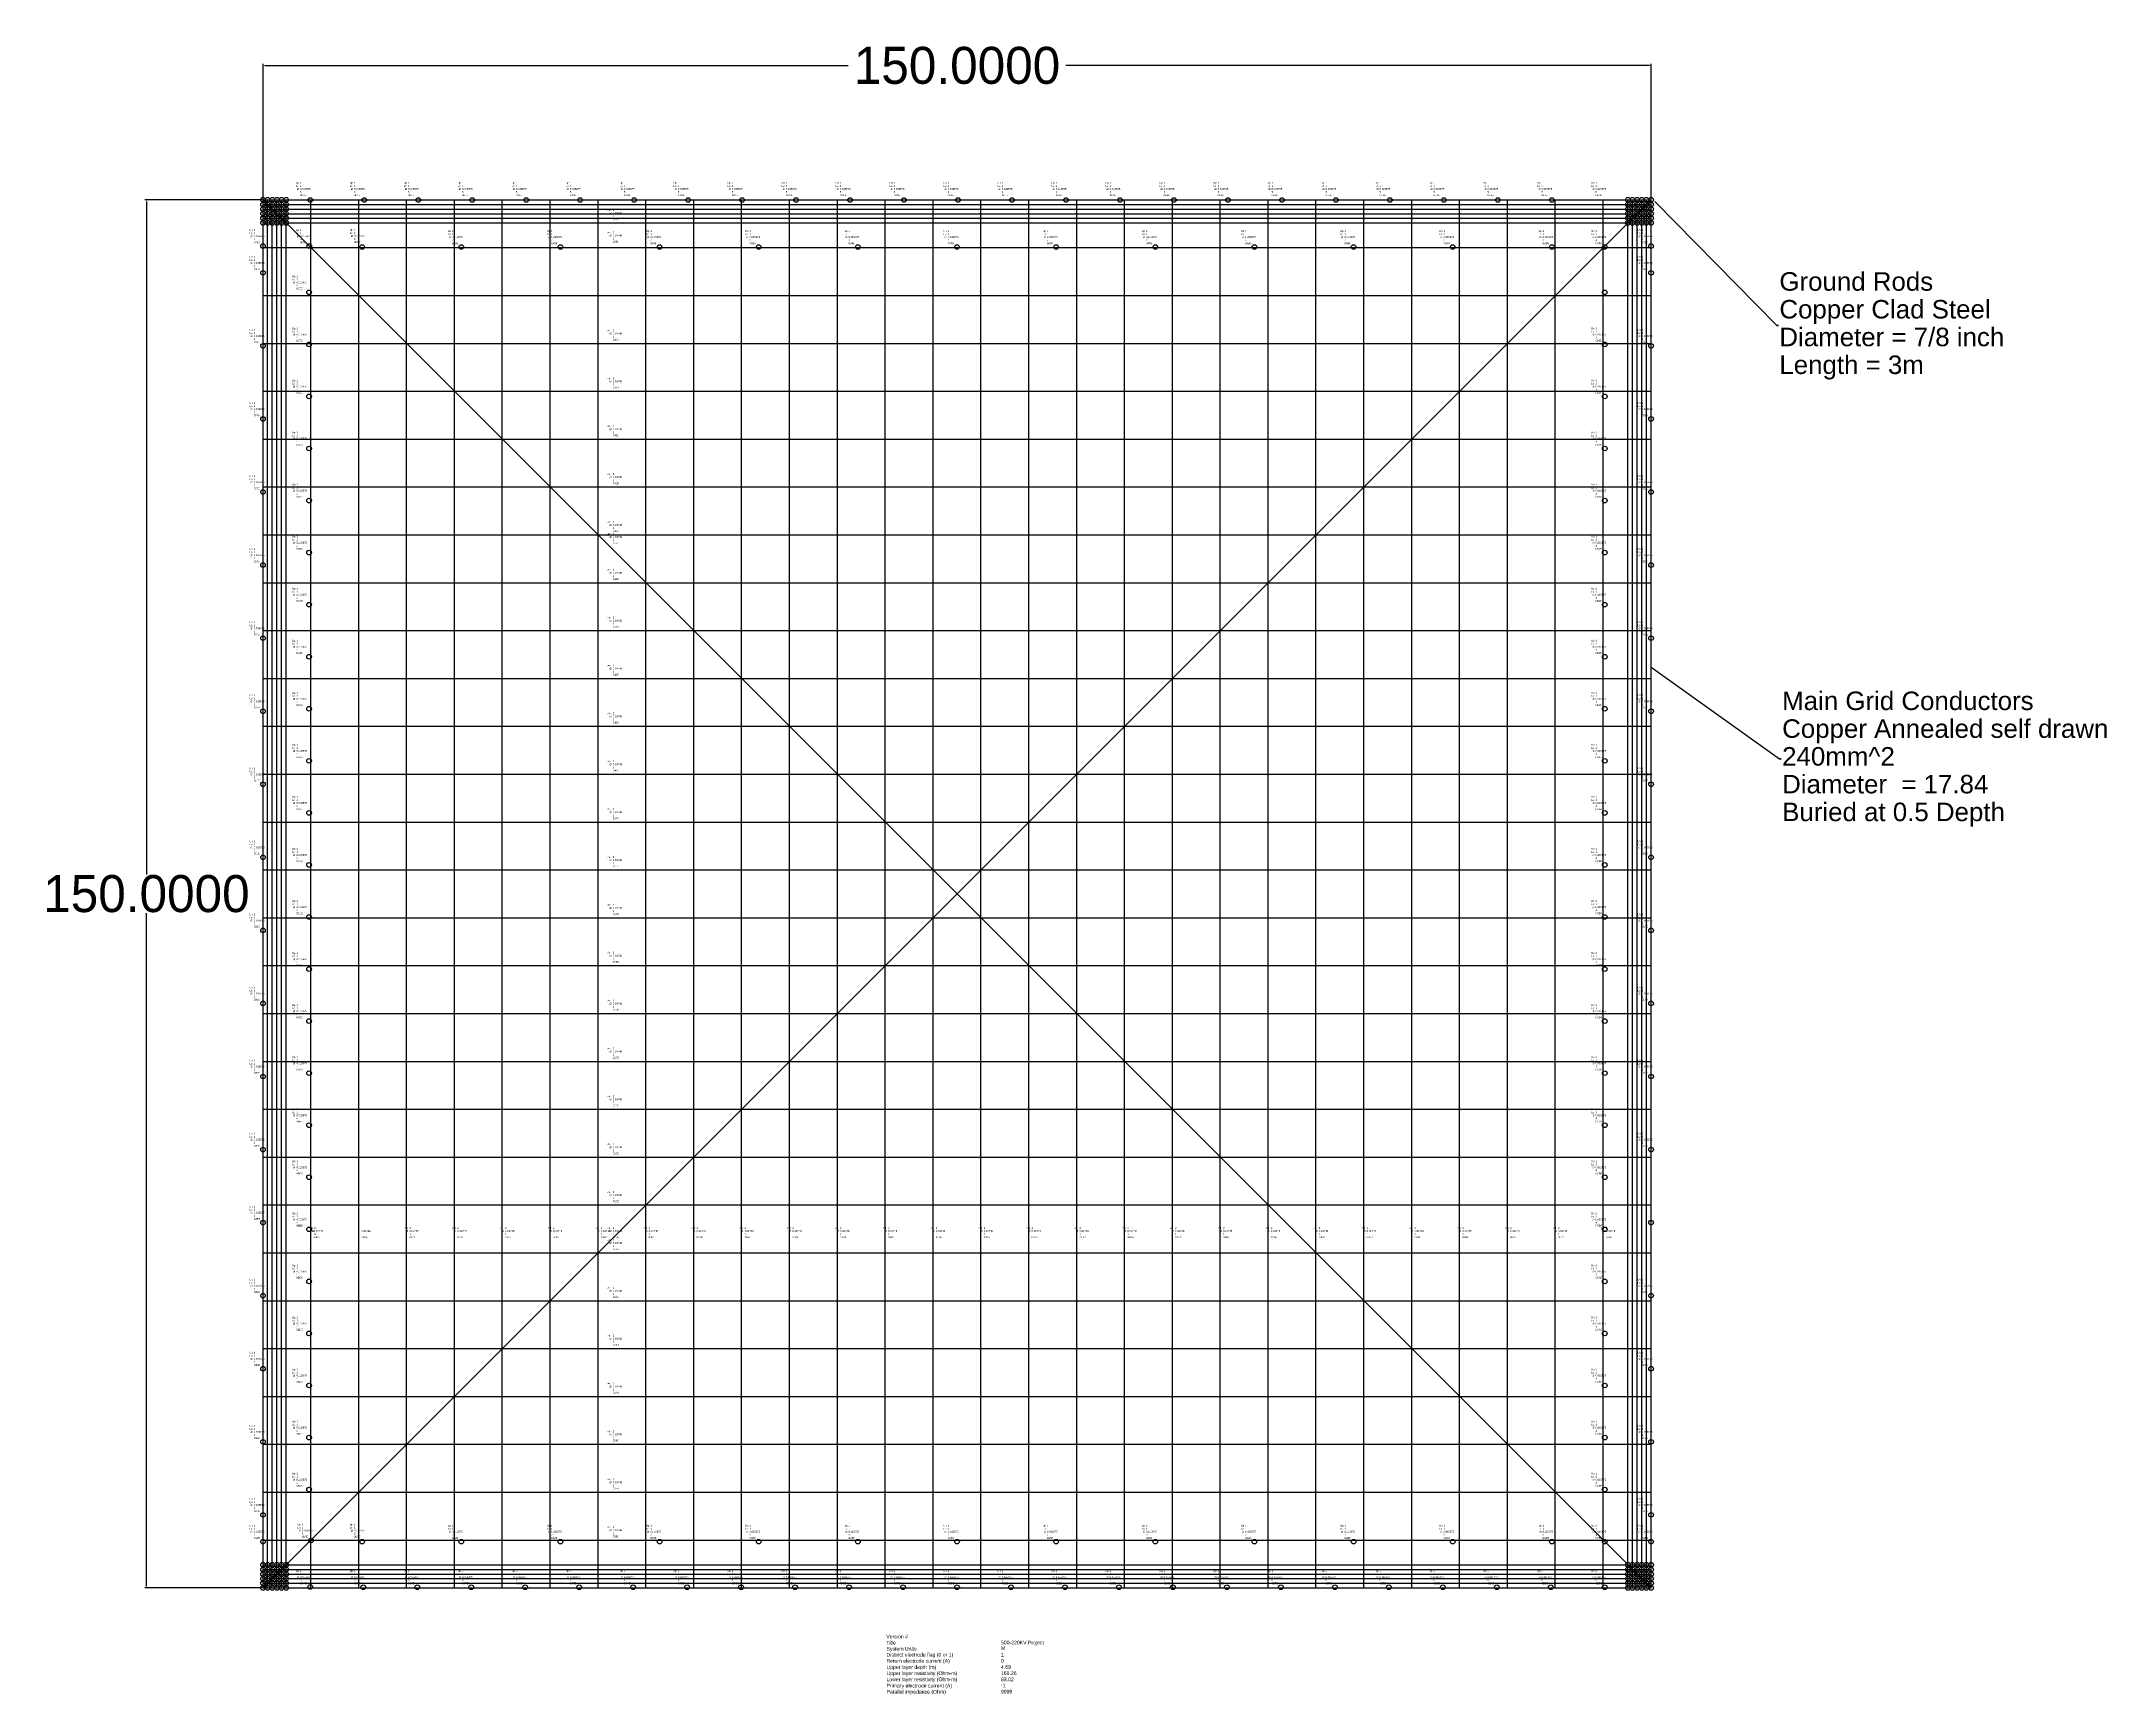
# Model space of a CAD drawing. Extents: x -24 to 199, y -12 to 167.
import ezdxf

# ---------------------------------------------------------------- set-up
doc = ezdxf.new("R2010")
doc.units = 0
doc.header["$MEASUREMENT"] = 0
doc.layers.get('0').update_dxf_attribs({"linetype": 'CONTINUOUS'})
doc.layers.get('Defpoints').update_dxf_attribs({"linetype": 'CONTINUOUS'})
for name, color, linetype in [('GENERAL', 7, 'CONTINUOUS'), ('PRIMARY', 1, 'CONTINUOUS'), ('PRIMARYDATA', 1, 'CONTINUOUS')]:
    doc.layers.add(name, color=color, linetype=linetype)
doc.dimstyles.get("Standard").update_dxf_attribs({"dimtxt": 0.18, "dimasz": 0.18, "dimexe": 0.18, "dimexo": 0.0625, "dimgap": 0.09, "dimtad": 0, "dimtih": 1, "dimtoh": 1, "dimdec": 4, "dimzin": 0, "dimdsep": 46, "dimtxsty": 'Standard', "dimcen": 0.09, "dimadec": 0, "dimazin": 0, "dimtfac": 1, "dimtdec": 4, "dimtofl": 0, "dimtmove": 0, "dimatfit": 3, "dimfxl": 1, "dimtolj": 1, "dimtzin": 0, "dimarcsym": 0})

# ---------------------------------------------------------------- blocks, each defined once
blk = doc.blocks.new('CY_GEN')
for s, p in [('Version #', (-3.82, -0.23)), ('Title', (-3.82, -0.56)), ('System Units', (-3.81, -0.89)), ('Distinct electrode flag (0 or 1)', (-3.81, -1.21)), ('Return electrode current (A)', (-3.81, -1.54)), ('Upper layer depth (m)', (-3.81, -1.88)), ('Upper layer resistivity (Ohm-m)', (-3.81, -2.21)), ('Lower layer resistivity (Ohm-m)', (-3.81, -2.54)), ('Primary electrode current (A)', (-3.81, -2.88)), ('Parallel impedance (Ohm)', (-3.81, -3.21))]:
    blk.add_text(s, height=0.2).set_placement(p)
at = {"layer": 'GENERAL', "linetype": 'Continuous', "flags": 10}
blk.add_attdef('@VERSION', (2.37, -0.23), '', height=0.2, dxfattribs=at)
at = {"layer": 'GENERAL', "linetype": 'Continuous'}
for tag, p in [('@PT', (2.37, -1.21)), ('@TITLE', (2.38, -0.55)), ('@UNITS', (2.37, -0.86)), ('@RECUR', (2.37, -1.54)), ('@DEPTH', (2.37, -1.87)), ('@UPPRES', (2.37, -2.21)), ('@LOWRES', (2.37, -2.54)), ('@CURDISP', (2.37, -2.87)), ('@IMPE', (2.37, -3.21))]:
    blk.add_attdef(tag, p, '', height=0.2, dxfattribs=at)
blk = doc.blocks.new('CY_GRID')
for s, p in [('#el', (-0.57, 1)), ('%%c', (-0.35, 0.66))]:
    blk.add_text(s, height=0.2).set_placement(p)
at = {"layer": 'PRIMARYDATA', "linetype": 'Continuous'}
for tag, p in [('@NELEM', (0, 1)), ('@DIAM', (0, 0.67)), ('@GROUP', (0, 0.33)), ('@HANDLE', (0, 0))]:
    blk.add_attdef(tag, p, '', height=0.2, dxfattribs=at)
blk = doc.blocks.new('CY_ROD')
for s, p in [('Up', (-0.46, 1.33)), ('Lo', (-0.46, 0.99)), ('%%c', (-0.34, 0.66))]:
    blk.add_text(s, height=0.2).set_placement(p)
at = {"layer": 'PRIMARYDATA', "linetype": 'Continuous'}
for tag, p in [('@UPPER', (0, 1.33)), ('@LOWER', (0, 0.99)), ('@DIAM', (0, 0.67)), ('@GROUP', (0, 0.34)), ('@HANDLE', (0, 0))]:
    blk.add_attdef(tag, p, '', height=0.2, dxfattribs=at)
blk = doc.blocks.new('*D4')
at = {"layer": 'Defpoints', "color": 0, "linetype": 'Continuous', "transparency": 16777216}
for p in [(-12.6, 150), (0, 150), (0, 0)]:
    blk.add_point(p, dxfattribs=at)
at = {"layer": 'PRIMARY', "color": 170, "linetype": 'Continuous', "transparency": 16777216}
for p, q in [((-0.0625, 150), (-12.78, 150)), ((-0.0625, 0), (-12.78, 0))]:
    blk.add_line(p, q, dxfattribs=at)
at = {"layer": 'PRIMARY', "color": 170, "linetype": 'Continuous', "lineweight": -2, "transparency": 16777216}
for p, q in [((-12.6, 149.82), (-12.6, 77.09)), ((-12.6, 0.18), (-12.6, 72.91))]:
    blk.add_line(p, q, dxfattribs=at)
at = {"layer": 'PRIMARY', "color": 170, "linetype": 'Continuous', "transparency": 16777216}
for points in [[(-12.63, 149.82), (-12.57, 149.82), (-12.6, 150)], [(-12.63, 0.18), (-12.57, 0.18), (-12.6, 0)]]:
    blk.add_solid(points, dxfattribs=at)
at = {"layer": 'PRIMARY', "color": 0, "linetype": 'Continuous', "transparency": 16777216, "insert": (-12.6, 75), "char_height": 4, "attachment_point": 5}
blk.add_mtext('\\A1;150.0000', dxfattribs=at)
blk = doc.blocks.new('*D5')
at = {"layer": 'Defpoints', "color": 0, "linetype": 'Continuous', "transparency": 16777216}
for p in [(150, 164.5), (0, 150), (150, 150)]:
    blk.add_point(p, dxfattribs=at)
at = {"layer": 'PRIMARY', "color": 170, "linetype": 'Continuous', "transparency": 16777216}
for p, q in [((0, 150.06), (0, 164.68)), ((150, 150.06), (150, 164.68))]:
    blk.add_line(p, q, dxfattribs=at)
at = {"layer": 'PRIMARY', "color": 0, "linetype": 'Continuous', "lineweight": -2, "transparency": 16777216}
for p, q in [((0.18, 164.5), (63.24, 164.5)), ((149.82, 164.5), (86.76, 164.5))]:
    blk.add_line(p, q, dxfattribs=at)
at = {"layer": 'PRIMARY', "color": 0, "linetype": 'Continuous', "transparency": 16777216}
for points in [[(0.18, 164.53), (0.18, 164.47), (0, 164.5)], [(149.82, 164.53), (149.82, 164.47), (150, 164.5)]]:
    blk.add_solid(points, dxfattribs=at)
at = {"layer": 'PRIMARY', "color": 0, "linetype": 'Continuous', "transparency": 16777216, "insert": (75, 164.5), "char_height": 4, "attachment_point": 5}
blk.add_mtext('\\A1;150.0000', dxfattribs=at)

msp = doc.modelspace()

# ---------------------------------------------------------------- linework, layer by layer
at = {"layer": 'PRIMARY'}
for p, q in [((0, 0, -0.5), (150, 150, -0.5)), ((0, 150, -0.5), (150, 0, -0.5)), ((0, 150, -0.5), (150, 150, -0.5)), ((0, 0, -0.5), (0, 150, -0.5)), ((0.5, 0, -0.5), (0.5, 150, -0.5)), ((1, 0, -0.5), (1, 150, -0.5)), ((1.5, 0, -0.5), (1.5, 150, -0.5)), ((2, 0, -0.5), (2, 150, -0.5)), ((2.5, 0, -0.5), (2.5, 150, -0.5)), ((5.17241, 0, -0.5), (5.17241, 150, -0.5)), ((10.34483, 0, -0.5), (10.34483, 150, -0.5)), ((15.51724, 0, -0.5), (15.51724, 150, -0.5)), ((20.68966, 0, -0.5), (20.68966, 150, -0.5)), ((25.86207, 0, -0.5), (25.86207, 150, -0.5)), ((31.03448, 0, -0.5), (31.03448, 150, -0.5)), ((36.2069, 0, -0.5), (36.2069, 150, -0.5)), ((41.37931, 0, -0.5), (41.37931, 150, -0.5)), ((46.55172, 0, -0.5), (46.55172, 150, -0.5)), ((51.72414, 0, -0.5), (51.72414, 150, -0.5)), ((56.89655, 0, -0.5), (56.89655, 150, -0.5)), ((62.06897, 0, -0.5), (62.06897, 150, -0.5)), ((67.24138, 0, -0.5), (67.24138, 150, -0.5)), ((72.41379, 0, -0.5), (72.41379, 150, -0.5)), ((77.58621, 0, -0.5), (77.58621, 150, -0.5)), ((82.75862, 0, -0.5), (82.75862, 150, -0.5)), ((87.93103, 0, -0.5), (87.93103, 150, -0.5)), ((93.10345, 0, -0.5), (93.10345, 150, -0.5)), ((98.27586, 0, -0.5), (98.27586, 150, -0.5)), ((103.44828, 0, -0.5), (103.44828, 150, -0.5)), ((108.62069, 0, -0.5), (108.62069, 150, -0.5)), ((113.7931, 0, -0.5), (113.7931, 150, -0.5)), ((118.96552, 0, -0.5), (118.96552, 150, -0.5)), ((124.13793, 0, -0.5), (124.13793, 150, -0.5)), ((129.31034, 0, -0.5), (129.31034, 150, -0.5)), ((134.48276, 0, -0.5), (134.48276, 150, -0.5)), ((139.65517, 0, -0.5), (139.65517, 150, -0.5)), ((144.82759, 0, -0.5), (144.82759, 150, -0.5)), ((147.5, 0, -0.5), (147.5, 150, -0.5)), ((148, 0, -0.5), (148, 150, -0.5)), ((148.5, 0, -0.5), (148.5, 150, -0.5)), ((149, 0, -0.5), (149, 150, -0.5)), ((149.5, 0, -0.5), (149.5, 150, -0.5)), ((150, 0, -0.5), (150, 150, -0.5)), ((0, 149.5, -0.5), (150, 149.5, -0.5)), ((0, 149, -0.5), (150, 149, -0.5)), ((0, 148.5, -0.5), (150, 148.5, -0.5)), ((0, 148, -0.5), (150, 148, -0.5)), ((0, 147.5, -0.5), (150, 147.5, -0.5)), ((0, 144.82759, -0.5), (150, 144.82759, -0.5)), ((0, 139.65517, -0.5), (150, 139.65517, -0.5)), ((0, 134.48276, -0.5), (150, 134.48276, -0.5)), ((0, 129.31034, -0.5), (150, 129.31034, -0.5)), ((0, 124.13793, -0.5), (150, 124.13793, -0.5)), ((0, 118.96552, -0.5), (150, 118.96552, -0.5)), ((0, 113.7931, -0.5), (150, 113.7931, -0.5)), ((0, 108.62069, -0.5), (150, 108.62069, -0.5)), ((0, 103.44828, -0.5), (150, 103.44828, -0.5)), ((0, 98.27586, -0.5), (150, 98.27586, -0.5)), ((0, 93.10345, -0.5), (150, 93.10345, -0.5)), ((0, 87.93103, -0.5), (150, 87.93103, -0.5)), ((0, 82.75862, -0.5), (150, 82.75862, -0.5)), ((0, 77.58621, -0.5), (150, 77.58621, -0.5)), ((0, 72.41379, -0.5), (150, 72.41379, -0.5)), ((0, 67.24138, -0.5), (150, 67.24138, -0.5)), ((0, 62.06897, -0.5), (150, 62.06897, -0.5)), ((0, 56.89655, -0.5), (150, 56.89655, -0.5)), ((0, 51.72414, -0.5), (150, 51.72414, -0.5)), ((0, 46.55172, -0.5), (150, 46.55172, -0.5)), ((0, 41.37931, -0.5), (150, 41.37931, -0.5)), ((0, 36.2069, -0.5), (150, 36.2069, -0.5)), ((0, 31.03448, -0.5), (150, 31.03448, -0.5)), ((0, 25.86207, -0.5), (150, 25.86207, -0.5)), ((0, 20.68966, -0.5), (150, 20.68966, -0.5)), ((0, 15.51724, -0.5), (150, 15.51724, -0.5)), ((0, 10.34483, -0.5), (150, 10.34483, -0.5)), ((0, 5.17241, -0.5), (150, 5.17241, -0.5)), ((0, 2.5, -0.5), (150, 2.5, -0.5)), ((0, 2, -0.5), (150, 2, -0.5)), ((0, 1.5, -0.5), (150, 1.5, -0.5)), ((0, 1, -0.5), (150, 1, -0.5)), ((0, 0.5, -0.5), (150, 0.5, -0.5)), ((0, 0, -0.5), (150, 0, -0.5))]:
    msp.add_line(p, q, dxfattribs=at)
at = {"layer": 'PRIMARY', "color": 7, "linetype": 'Continuous'}
for p, q in [((163.78, 136.4), (163.6, 136.4)), ((164.08, 89.6), (163.9, 89.6))]:
    msp.add_line(p, q, dxfattribs=at)
at = {"layer": 'PRIMARY', "color": 2}
for centre in [(0, 150, -0.5), (0, 149.5, -0.5), (0.5, 150, -0.5), (0.5, 149.5, -0.5), (1, 150, -0.5), (1, 149.5, -0.5), (1.5, 150, -0.5), (1.5, 149.5, -0.5), (2, 150, -0.5), (2, 149.5, -0.5), (2.5, 150, -0.5), (2.5, 149.5, -0.5), (5.11011, 149.97678, -1), (10.94344, 149.97678, -1), (16.77678, 149.97678, -1), (22.61011, 149.97678, -1), (28.44344, 149.97678, -1), (34.27678, 149.97678, -1), (40.11011, 149.97678, -1), (45.94344, 149.97678, -1), (51.77678, 149.97678, -1), (57.61011, 149.97678, -1), (63.44344, 149.97678, -1), (69.27678, 149.97678, -1), (75.11011, 149.97678, -1), (80.94344, 149.97678, -1), (86.77678, 149.97678, -1), (92.61011, 149.97678, -1), (98.44344, 149.97678, -1), (104.27678, 149.97678, -1), (110.11011, 149.97678, -1), (115.94344, 149.97678, -1), (121.77678, 149.97678, -1), (127.61011, 149.97678, -1), (133.44344, 149.97678, -1), (139.27678, 149.97678, -1), (147.5, 150, -0.5), (147.5, 149.5, -0.5), (148, 150, -0.5), (148, 149.5, -0.5), (148.5, 150, -0.5), (148.5, 149.5, -0.5), (149, 150, -0.5), (149, 149.5, -0.5), (149.5, 150, -0.5), (149.5, 149.5, -0.5), (150, 150, -0.5), (150, 149.5, -0.5), (0, 149, -0.5), (0, 148.5, -0.5), (0, 148, -0.5), (0, 147.5, -0.5), (0.5, 149, -0.5), (0.5, 148.5, -0.5), (0.5, 148, -0.5), (0.5, 147.5, -0.5), (1, 149, -0.5), (1, 148.5, -0.5), (1, 148, -0.5), (1, 147.5, -0.5), (1.5, 149, -0.5), (1.5, 148.5, -0.5), (1.5, 148, -0.5), (1.5, 147.5, -0.5), (2, 149, -0.5), (2, 148.5, -0.5), (2, 148, -0.5), (2, 147.5, -0.5), (2.5, 149, -0.5), (2.5, 148.5, -0.5), (2.5, 148, -0.5), (2.5, 147.5, -0.5), (147.5, 149, -0.5), (147.5, 148.5, -0.5), (147.5, 148, -0.5), (147.5, 147.5, -0.5), (148, 149, -0.5), (148, 148.5, -0.5), (148, 148, -0.5), (148, 147.5, -0.5), (148.5, 149, -0.5), (148.5, 148.5, -0.5), (148.5, 148, -0.5), (148.5, 147.5, -0.5), (149, 149, -0.5), (149, 148.5, -0.5), (149, 148, -0.5), (149, 147.5, -0.5), (149.5, 149, -0.5), (149.5, 148.5, -0.5), (149.5, 148, -0.5), (149.5, 147.5, -0.5), (150, 149, -0.5), (150, 148.5, -0.5), (150, 148, -0.5), (150, 147.5, -0.5), (0, 145, -0.5), (5, 145, -0.5), (10.71429, 144.9, -0.5), (21.42857, 144.9, -0.5), (32.14286, 144.9, -0.5), (42.85714, 144.9, -0.5), (53.57143, 144.9, -0.5), (64.28571, 144.9, -0.5), (75, 144.9, -0.5), (85.71429, 144.9, -0.5), (96.42857, 144.9, -0.5), (107.14286, 144.9, -0.5), (117.85714, 144.9, -0.5), (128.57143, 144.9, -0.5), (139.28571, 144.9, -0.5), (145, 144.9, -0.5), (150, 145, -0.5), (0, 142.10526, -0.5), (150, 142.10526, -0.5), (4.97678, 140, -0.5), (145, 140, -0.5), (0, 134.21053, -0.5), (4.97678, 134.375, -0.5), (145, 134.375, -0.5), (150, 134.21053, -0.5), (4.97678, 128.75, -0.5), (145, 128.75, -0.5), (0, 126.31579, -0.5), (150, 126.31579, -0.5), (4.97678, 123.125, -0.5), (145, 123.125, -0.5), (0, 118.42105, -0.5), (150, 118.42105, -0.5), (4.97678, 117.5, -0.5), (145, 117.5, -0.5), (4.97678, 111.875, -0.5), (145, 111.875, -0.5), (0, 110.52632, -0.5), (150, 110.52632, -0.5), (4.97678, 106.25, -0.5), (145, 106.25, -0.5), (0, 102.63158, -0.5), (150, 102.63158, -0.5), (4.97678, 100.625, -0.5), (145, 100.625, -0.5), (0, 94.73684, -0.5), (4.97678, 95, -0.5), (145, 95, -0.5), (150, 94.73684, -0.5), (4.97678, 89.375, -0.5), (145, 89.375, -0.5), (0, 86.84211, -0.5), (150, 86.84211, -0.5), (4.97678, 83.75, -0.5), (145, 83.75, -0.5), (0, 78.94737, -0.5), (4.97678, 78.125, -0.5), (145, 78.125, -0.5), (150, 78.94737, -0.5), (4.97678, 72.5, -0.5), (145, 72.5, -0.5), (0, 71.05263, -0.5), (150, 71.05263, -0.5), (4.97678, 66.875, -0.5), (145, 66.875, -0.5), (0, 63.15789, -0.5), (150, 63.15789, -0.5), (4.97678, 61.25, -0.5), (145, 61.25, -0.5), (4.97678, 55.625, -0.5), (145, 55.625, -0.5), (0, 55.26316, -0.5), (150, 55.26316, -0.5), (4.97678, 50, -0.5), (145, 50, -0.5), (0, 47.36842, -0.5), (150, 47.36842, -0.5), (4.97678, 44.375, -0.5), (145, 44.375, -0.5), (0, 39.47368, -0.5), (4.97678, 38.75, -0.5), (150, 39.47368, -0.5), (0, 31.57895, -0.5), (4.97678, 33.125, -0.5), (145, 33.125, -0.5), (150, 31.57895, -0.5), (4.97678, 27.5, -0.5), (145, 27.5, -0.5), (0, 23.68421, -0.5), (150, 23.68421, -0.5), (4.97678, 21.875, -0.5), (145, 21.875, -0.5), (0, 15.78947, -0.5), (4.97678, 16.25, -0.5), (150, 15.78947, -0.5), (4.97678, 10.625, -0.5), (145, 10.625, -0.5), (0, 7.89474, -0.5), (150, 7.89474, -0.5), (0, 5, -0.5), (5.17678, 5.12322, -1), (10.71429, 5, -0.5), (21.42857, 5, -0.5), (32.14286, 5, -0.5), (42.85714, 5, -0.5), (53.57143, 5, -0.5), (64.28571, 5, -0.5), (75, 5, -0.5), (85.71429, 5, -0.5), (96.42857, 5, -0.5), (107.14286, 5, -0.5), (117.85714, 5, -0.5), (128.57143, 5, -0.5), (139.28571, 5, -0.5), (145, 5, -0.5), (150, 5, -0.5), (0, 2.5, -0.5), (0, 2, -0.5), (0.5, 2.5, -0.5), (0.5, 2, -0.5), (1, 2.5, -0.5), (1, 2, -0.5), (1.5, 2.5, -0.5), (1.5, 2, -0.5), (2, 2.5, -0.5), (2, 2, -0.5), (2.5, 2.5, -0.5), (2.5, 2, -0.5), (147.5, 2.5, -0.5), (147.5, 2, -0.5), (148, 2.5, -0.5), (148, 2, -0.5), (148.5, 2.5, -0.5), (148.5, 2, -0.5), (149, 2.5, -0.5), (149, 2, -0.5), (149.5, 2.5, -0.5), (149.5, 2, -0.5), (150, 2.5, -0.5), (150, 2, -0.5), (0, 1.5, -0.5), (0, 1, -0.5), (0, 0.5, -0.5), (0, 0, -0.5), (0.5, 1.5, -0.5), (0.5, 1, -0.5), (0.5, 0.5, -0.5), (0.5, 0, -0.5), (1, 1.5, -0.5), (1, 1, -0.5), (1, 0.5, -0.5), (1, 0, -0.5), (1.5, 1.5, -0.5), (1.5, 1, -0.5), (1.5, 0.5, -0.5), (1.5, 0, -0.5), (2, 1.5, -0.5), (2, 1, -0.5), (2, 0.5, -0.5), (2, 0, -0.5), (2.5, 1.5, -0.5), (2.5, 1, -0.5), (2.5, 0.5, -0.5), (2.5, 0, -0.5), (5.1, 0.1, -0.5), (10.83333, 0.07678, -0.5), (16.66667, 0.07678, -0.5), (22.5, 0.07678, -0.5), (28.33333, 0.07678, -0.5), (34.16667, 0.07678, -0.5), (40, 0.07678, -0.5), (45.83333, 0.07678, -0.5), (51.66667, 0.07678, -0.5), (57.5, 0.07678, -0.5), (63.33333, 0.07678, -0.5), (69.16667, 0.07678, -0.5), (75, 0.07678, -0.5), (80.83333, 0.07678, -0.5), (86.66667, 0.07678, -0.5), (92.5, 0.07678, -0.5), (98.33333, 0.07678, -0.5), (104.16667, 0.07678, -0.5), (110, 0.07678, -0.5), (115.83333, 0.07678, -0.5), (121.66667, 0.07678, -0.5), (127.5, 0.07678, -0.5), (133.33333, 0.07678, -0.5), (139.16667, 0.07678, -0.5), (145, 0.07678, -0.5), (147.5, 1.5, -0.5), (147.5, 1, -0.5), (147.5, 0.5, -0.5), (147.5, 0, -0.5), (148, 1.5, -0.5), (148, 1, -0.5), (148, 0.5, -0.5), (148, 0, -0.5), (148.5, 1.5, -0.5), (148.5, 1, -0.5), (148.5, 0.5, -0.5), (148.5, 0, -0.5), (149, 1.5, -0.5), (149, 1, -0.5), (149, 0.5, -0.5), (149, 0, -0.5), (149.5, 1.5, -0.5), (149.5, 1, -0.5), (149.5, 0.5, -0.5), (149.5, 0, -0.5), (150, 1.5, -0.5), (150, 1, -0.5), (150, 0.5, -0.5), (150, 0, -0.5)]:
    msp.add_circle(centre, 0.25, dxfattribs=at)
at = {"layer": 'PRIMARY'}
for centre in [(5.11011, 149.97678, -1), (10.94344, 149.97678, -1), (16.77678, 149.97678, -1), (22.61011, 149.97678, -1), (28.44344, 149.97678, -1), (34.27678, 149.97678, -1), (40.11011, 149.97678, -1), (45.94344, 149.97678, -1), (51.77678, 149.97678, -1), (57.61011, 149.97678, -1), (63.44344, 149.97678, -1), (69.27678, 149.97678, -1), (75.11011, 149.97678, -1), (80.94344, 149.97678, -1), (86.77678, 149.97678, -1), (92.61011, 149.97678, -1), (98.44344, 149.97678, -1), (104.27678, 149.97678, -1), (110.11011, 149.97678, -1), (115.94344, 149.97678, -1), (121.77678, 149.97678, -1), (127.61011, 149.97678, -1), (133.44344, 149.97678, -1), (139.27678, 149.97678, -1), (0, 145, -0.5), (5, 145, -0.5), (10.71429, 144.9, -0.5), (21.42857, 144.9, -0.5), (32.14286, 144.9, -0.5), (42.85714, 144.9, -0.5), (53.57143, 144.9, -0.5), (64.28571, 144.9, -0.5), (75, 144.9, -0.5), (85.71429, 144.9, -0.5), (96.42857, 144.9, -0.5), (107.14286, 144.9, -0.5), (117.85714, 144.9, -0.5), (128.57143, 144.9, -0.5), (139.28571, 144.9, -0.5), (145, 144.9, -0.5), (150, 145, -0.5), (0, 142.10526, -0.5), (150, 142.10526, -0.5), (4.97678, 140, -0.5), (145, 140, -0.5), (0, 134.21053, -0.5), (4.97678, 134.375, -0.5), (145, 134.375, -0.5), (150, 134.21053, -0.5), (4.97678, 128.75, -0.5), (145, 128.75, -0.5), (0, 126.31579, -0.5), (150, 126.31579, -0.5), (4.97678, 123.125, -0.5), (145, 123.125, -0.5), (0, 118.42105, -0.5), (150, 118.42105, -0.5), (4.97678, 117.5, -0.5), (145, 117.5, -0.5), (4.97678, 111.875, -0.5), (145, 111.875, -0.5), (0, 110.52632, -0.5), (150, 110.52632, -0.5), (4.97678, 106.25, -0.5), (145, 106.25, -0.5), (0, 102.63158, -0.5), (150, 102.63158, -0.5), (4.97678, 100.625, -0.5), (145, 100.625, -0.5), (0, 94.73684, -0.5), (4.97678, 95, -0.5), (145, 95, -0.5), (150, 94.73684, -0.5), (4.97678, 89.375, -0.5), (145, 89.375, -0.5), (0, 86.84211, -0.5), (150, 86.84211, -0.5), (4.97678, 83.75, -0.5), (145, 83.75, -0.5), (0, 78.94737, -0.5), (4.97678, 78.125, -0.5), (145, 78.125, -0.5), (150, 78.94737, -0.5), (4.97678, 72.5, -0.5), (145, 72.5, -0.5), (0, 71.05263, -0.5), (150, 71.05263, -0.5), (4.97678, 66.875, -0.5), (4.97678, 66.875, -0.5), (4.97678, 66.875, -0.5), (145, 66.875, -0.5), (0, 63.15789, -0.5), (150, 63.15789, -0.5), (4.97678, 61.25, -0.5), (145, 61.25, -0.5), (4.97678, 55.625, -0.5), (145, 55.625, -0.5), (0, 55.26316, -0.5), (150, 55.26316, -0.5), (4.97678, 50, -0.5), (145, 50, -0.5), (0, 47.36842, -0.5), (4.97678, 44.375, -0.5), (145, 44.375, -0.5), (0, 39.47368, -0.5), (4.97678, 38.75, -0.5), (145, 38.75, -0.5), (0, 31.57895, -0.5), (4.97678, 33.125, -0.5), (145, 33.125, -0.5), (4.97678, 27.5, -0.5), (145, 27.5, -0.5), (0, 23.68421, -0.5), (4.97678, 21.875, -0.5), (145, 21.875, -0.5), (0, 15.78947, -0.5), (4.97678, 16.25, -0.5), (145, 16.25, -0.5), (4.97678, 10.625, -0.5), (145, 10.625, -0.5), (0, 7.89474, -0.5), (0, 5, -0.5), (5.17678, 5.12322, -1), (10.71429, 5, -0.5), (21.42857, 5, -0.5), (32.14286, 5, -0.5), (42.85714, 5, -0.5), (53.57143, 5, -0.5), (64.28571, 5, -0.5), (75, 5, -0.5), (85.71429, 5, -0.5), (96.42857, 5, -0.5), (107.14286, 5, -0.5), (117.85714, 5, -0.5), (128.57143, 5, -0.5), (139.28571, 5, -0.5), (145, 5, -0.5), (10.83333, 0.07678, -0.5), (16.66667, 0.07678, -0.5), (22.5, 0.07678, -0.5), (28.33333, 0.07678, -0.5), (34.16667, 0.07678, -0.5), (40, 0.07678, -0.5), (45.83333, 0.07678, -0.5), (51.66667, 0.07678, -0.5), (57.5, 0.07678, -0.5), (63.33333, 0.07678, -0.5), (69.16667, 0.07678, -0.5), (75, 0.07678, -0.5), (80.83333, 0.07678, -0.5), (86.66667, 0.07678, -0.5), (92.5, 0.07678, -0.5), (98.33333, 0.07678, -0.5), (104.16667, 0.07678, -0.5), (110, 0.07678, -0.5), (115.83333, 0.07678, -0.5), (121.66667, 0.07678, -0.5), (127.5, 0.07678, -0.5), (133.33333, 0.07678, -0.5), (139.16667, 0.07678, -0.5), (145, 0.07678, -0.5)]:
    msp.add_circle(centre, 0.25, dxfattribs=at)

# ---------------------------------------------------------------- block references
at = {"layer": 'GENERAL'}
ref = msp.add_blockref('CY_GEN', (75, -5), dxfattribs=dict(at, xscale=2, yscale=2, zscale=2))
ref.add_attrib('@TITLE', '500-220KV Project', (79.75012, -6.10448), dxfattribs={"linetype": 'Continuous', "height": 0.4})
ref.add_attrib('@UNITS', 'M', (79.74927, -6.72261), dxfattribs={"linetype": 'Continuous', "height": 0.4})
ref.add_attrib('@PT', '1', (79.74597, -7.41101), dxfattribs={"linetype": 'Continuous', "height": 0.4})
ref.add_attrib('@RECUR', '0', (79.74597, -8.07768), dxfattribs={"linetype": 'Continuous', "height": 0.4})
ref.add_attrib('@DEPTH', '4.69', (79.74597, -8.74435), dxfattribs={"linetype": 'Continuous', "height": 0.4})
ref.add_attrib('@UPPRES', '168.26', (79.74597, -9.41101), dxfattribs={"linetype": 'Continuous', "height": 0.4})
ref.add_attrib('@LOWRES', '83.02', (79.74597, -10.07768), dxfattribs={"linetype": 'Continuous', "height": 0.4})
ref.add_attrib('@CURDISP', '-1', (79.74597, -10.74435), dxfattribs={"linetype": 'Continuous', "height": 0.4})
ref.add_attrib('@IMPE', '9999', (79.74597, -11.41101), dxfattribs={"linetype": 'Continuous', "height": 0.4})
at = {"layer": 'PRIMARYDATA'}
for name, p, values in [('CY_ROD', (4, 150.4), {'@UPPER': '1', '@LOWER': '1', '@DIAM': '0.015875', '@GROUP': '5', '@HANDLE': '0D4E'}), ('CY_ROD', (9.83333, 150.4), {'@UPPER': '1', '@LOWER': '1', '@DIAM': '0.015875', '@GROUP': '5', '@HANDLE': '0D5E'}), ('CY_ROD', (15.66667, 150.4), {'@UPPER': '1', '@LOWER': '1', '@DIAM': '0.015875', '@GROUP': '5', '@HANDLE': '0D6E'}), ('CY_ROD', (27.33333, 150.4), {'@UPPER': '1', '@LOWER': '1', '@DIAM': '0.015875', '@GROUP': '5', '@HANDLE': '0D8E'}), ('CY_ROD', (33.16667, 150.4), {'@UPPER': '1', '@LOWER': '1', '@DIAM': '0.015875', '@GROUP': '5', '@HANDLE': '0D9E'}), ('CY_ROD', (39, 150.4), {'@UPPER': '1', '@LOWER': '1', '@DIAM': '0.015875', '@GROUP': '5', '@HANDLE': '0DAE'}), ('CY_ROD', (44.83333, 150.4), {'@UPPER': '1', '@LOWER': '1', '@DIAM': '0.015875', '@GROUP': '5', '@HANDLE': '0DBE'}), ('CY_ROD', (50.66667, 150.4), {'@UPPER': '1', '@LOWER': '1', '@DIAM': '0.015875', '@GROUP': '5', '@HANDLE': '0DCE'}), ('CY_ROD', (56.5, 150.4), {'@UPPER': '1', '@LOWER': '1', '@DIAM': '0.015875', '@GROUP': '5', '@HANDLE': '0DDE'}), ('CY_ROD', (62.33333, 150.4), {'@UPPER': '1', '@LOWER': '1', '@DIAM': '0.015875', '@GROUP': '5', '@HANDLE': '0DEE'}), ('CY_ROD', (68.16667, 150.4), {'@UPPER': '1', '@LOWER': '1', '@DIAM': '0.015875', '@GROUP': '5', '@HANDLE': '0DFE'}), ('CY_ROD', (74, 150.4), {'@UPPER': '1', '@LOWER': '1', '@DIAM': '0.015875', '@GROUP': '5', '@HANDLE': '0E0E'}), ('CY_ROD', (79.83333, 150.4), {'@UPPER': '1', '@LOWER': '1', '@DIAM': '0.015875', '@GROUP': '5', '@HANDLE': '0E1E'}), ('CY_ROD', (85.66667, 150.4), {'@UPPER': '1', '@LOWER': '1', '@DIAM': '0.015875', '@GROUP': '5', '@HANDLE': '0E2E'}), ('CY_ROD', (91.5, 150.4), {'@UPPER': '1', '@LOWER': '1', '@DIAM': '0.015875', '@GROUP': '5', '@HANDLE': '0E3E'}), ('CY_ROD', (97.33333, 150.4), {'@UPPER': '1', '@LOWER': '1', '@DIAM': '0.015875', '@GROUP': '5', '@HANDLE': '0E4E'}), ('CY_ROD', (103.16667, 150.4), {'@UPPER': '1', '@LOWER': '1', '@DIAM': '0.015875', '@GROUP': '5', '@HANDLE': '0E5E'}), ('CY_ROD', (109, 150.4), {'@UPPER': '1', '@LOWER': '1', '@DIAM': '0.015875', '@GROUP': '5', '@HANDLE': '0E6E'}), ('CY_ROD', (114.83333, 150.4), {'@UPPER': '1', '@LOWER': '1', '@DIAM': '0.015875', '@GROUP': '5', '@HANDLE': '0E7E'}), ('CY_ROD', (120.66667, 150.4), {'@UPPER': '1', '@LOWER': '1', '@DIAM': '0.015875', '@GROUP': '5', '@HANDLE': '0E8E'}), ('CY_ROD', (126.5, 150.4), {'@UPPER': '1', '@LOWER': '1', '@DIAM': '0.015875', '@GROUP': '5', '@HANDLE': '0E9E'}), ('CY_ROD', (132.33333, 150.4), {'@UPPER': '1', '@LOWER': '1', '@DIAM': '0.015875', '@GROUP': '5', '@HANDLE': '0EAE'}), ('CY_ROD', (138.16667, 150.4), {'@UPPER': '1', '@LOWER': '1', '@DIAM': '0.015875', '@GROUP': '5', '@HANDLE': '0EBE'}), ('CY_ROD', (144, 150.4), {'@UPPER': '1', '@LOWER': '1', '@DIAM': '0.015875', '@GROUP': '5', '@HANDLE': '0ECE'}), ('CY_GRID', (37.8, 147.8), {'@NELEM': '2', '@DIAM': '0.01748', '@GROUP': '0', '@HANDLE': '0383'}), ('CY_ROD', (-1, 145.3), {'@UPPER': '1', '@LOWER': '1', '@DIAM': '0.015875', '@GROUP': '2', '@HANDLE': '0A0E'}), ('CY_ROD', (4, 145.3), {'@UPPER': '1', '@LOWER': '1', '@DIAM': '0.015875', '@GROUP': '5', '@HANDLE': '0D56'}), ('CY_ROD', (9.83333, 145.32936), {'@UPPER': '1', '@LOWER': '1', '@DIAM': '0.015875', '@GROUP': '5', '@HANDLE': '0D5E'}), ('CY_ROD', (20.42857, 145.2), {'@UPPER': '1', '@LOWER': '1', '@DIAM': '0.015875', '@GROUP': '2', '@HANDLE': '0A26'}), ('CY_ROD', (31.14286, 145.2), {'@UPPER': '1', '@LOWER': '1', '@DIAM': '0.015875', '@GROUP': '2', '@HANDLE': '0A36'}), ('CY_GRID', (37.8, 145.37241), {'@NELEM': '2', '@DIAM': '0.01748', '@GROUP': '1', '@HANDLE': '0391'}), ('CY_ROD', (41.85714, 145.2), {'@UPPER': '1', '@LOWER': '1', '@DIAM': '0.015875', '@GROUP': '2', '@HANDLE': '0A46'}), ('CY_ROD', (52.57143, 145.2), {'@UPPER': '1', '@LOWER': '1', '@DIAM': '0.015875', '@GROUP': '2', '@HANDLE': '0A56'}), ('CY_ROD', (63.28571, 145.2), {'@UPPER': '1', '@LOWER': '1', '@DIAM': '0.015875', '@GROUP': '2', '@HANDLE': '0A66'}), ('CY_ROD', (74, 145.2), {'@UPPER': '1', '@LOWER': '1', '@DIAM': '0.015875', '@GROUP': '2', '@HANDLE': '0A76'}), ('CY_ROD', (84.71429, 145.2), {'@UPPER': '1', '@LOWER': '1', '@DIAM': '0.015875', '@GROUP': '2', '@HANDLE': '0A86'}), ('CY_ROD', (95.42857, 145.2), {'@UPPER': '1', '@LOWER': '1', '@DIAM': '0.015875', '@GROUP': '2', '@HANDLE': '0A96'}), ('CY_ROD', (106.14286, 145.2), {'@UPPER': '1', '@LOWER': '1', '@DIAM': '0.015875', '@GROUP': '2', '@HANDLE': '0AA6'}), ('CY_ROD', (116.85714, 145.2), {'@UPPER': '1', '@LOWER': '1', '@DIAM': '0.015875', '@GROUP': '2', '@HANDLE': '0AB6'}), ('CY_ROD', (127.57143, 145.2), {'@UPPER': '1', '@LOWER': '1', '@DIAM': '0.015875', '@GROUP': '2', '@HANDLE': '0AC6'}), ('CY_ROD', (138.28571, 145.2), {'@UPPER': '1', '@LOWER': '1', '@DIAM': '0.015875', '@GROUP': '2', '@HANDLE': '0AD6'}), ('CY_ROD', (144, 145.2), {'@UPPER': '1', '@LOWER': '1', '@DIAM': '0.015875', '@GROUP': '4', '@HANDLE': '0C86'}), ('CY_ROD', (149, 145.3), {'@UPPER': '1', '@LOWER': '1', '@DIAM': '0.015875', '@GROUP': '2', '@HANDLE': '0AEE'}), ('CY_ROD', (-1, 142.40526), {'@UPPER': '1', '@LOWER': '1', '@DIAM': '0.015875', '@GROUP': '1', '@HANDLE': '0956'}), ('CY_ROD', (149, 142.40526), {'@UPPER': '1', '@LOWER': '1', '@DIAM': '0.015875', '@GROUP': '1', '@HANDLE': '09F6'}), ('CY_ROD', (3.6, 140.3), {'@UPPER': '1', '@LOWER': '1', '@DIAM': '0.015875', '@GROUP': '4', '@HANDLE': '0C7E'}), ('CY_ROD', (3.6, 134.675), {'@UPPER': '1', '@LOWER': '1', '@DIAM': '0.015875', '@GROUP': '4', '@HANDLE': '0C76'}), ('CY_ROD', (144, 134.675), {'@UPPER': '1', '@LOWER': '1', '@DIAM': '0.015875', '@GROUP': '4', '@HANDLE': '0D3E'}), ('CY_ROD', (-1, 134.51053), {'@UPPER': '1', '@LOWER': '1', '@DIAM': '0.015875', '@GROUP': '1', '@HANDLE': '094E'}), ('CY_GRID', (37.8, 134.78276), {'@NELEM': '2', '@DIAM': '0.01748', '@GROUP': '1', '@HANDLE': '0440'}), ('CY_ROD', (149, 134.51053), {'@UPPER': '1', '@LOWER': '1', '@DIAM': '0.015875', '@GROUP': '1', '@HANDLE': '09EE'}), ('CY_ROD', (3.6, 129.05), {'@UPPER': '1', '@LOWER': '1', '@DIAM': '0.015875', '@GROUP': '4', '@HANDLE': '0C6E'}), ('CY_GRID', (37.8, 129.61034), {'@NELEM': '2', '@DIAM': '0.01748', '@GROUP': '1', '@HANDLE': '0439'}), ('CY_ROD', (144, 129.05), {'@UPPER': '1', '@LOWER': '1', '@DIAM': '0.015875', '@GROUP': '4', '@HANDLE': '0D36'}), ('CY_ROD', (-1, 126.61579), {'@UPPER': '1', '@LOWER': '1', '@DIAM': '0.015875', '@GROUP': '1', '@HANDLE': '0946'}), ('CY_ROD', (149, 126.61579), {'@UPPER': '1', '@LOWER': '1', '@DIAM': '0.015875', '@GROUP': '1', '@HANDLE': '09E6'}), ('CY_GRID', (37.8, 124.43793), {'@NELEM': '2', '@DIAM': '0.01748', '@GROUP': '1', '@HANDLE': '0432'}), ('CY_ROD', (3.6, 123.425), {'@UPPER': '1', '@LOWER': '1', '@DIAM': '0.015875', '@GROUP': '4', '@HANDLE': '0C66'}), ('CY_ROD', (144, 123.425), {'@UPPER': '1', '@LOWER': '1', '@DIAM': '0.015875', '@GROUP': '4', '@HANDLE': '0D2E'}), ('CY_ROD', (-1, 118.72105), {'@UPPER': '1', '@LOWER': '1', '@DIAM': '0.015875', '@GROUP': '1', '@HANDLE': '093E'}), ('CY_ROD', (3.6, 117.8), {'@UPPER': '1', '@LOWER': '1', '@DIAM': '0.015875', '@GROUP': '4', '@HANDLE': '0C5E'}), ('CY_GRID', (37.8, 119.26552), {'@NELEM': '2', '@DIAM': '0.01748', '@GROUP': '1', '@HANDLE': '042B'}), ('CY_ROD', (144, 117.8), {'@UPPER': '1', '@LOWER': '1', '@DIAM': '0.015875', '@GROUP': '4', '@HANDLE': '0D26'}), ('CY_ROD', (149, 118.72105), {'@UPPER': '1', '@LOWER': '1', '@DIAM': '0.015875', '@GROUP': '1', '@HANDLE': '09DE'}), ('CY_GRID', (37.8, 114.0931), {'@NELEM': '2', '@DIAM': '0.01748', '@GROUP': '1', '@HANDLE': '0424'}), ('CY_GRID', (37.8, 112.8), {'@NELEM': '2', '@DIAM': '0.01748', '@GROUP': '0', '@HANDLE': '02F7'}), ('CY_ROD', (-1, 110.82632), {'@UPPER': '1', '@LOWER': '1', '@DIAM': '0.015875', '@GROUP': '1', '@HANDLE': '0936'}), ('CY_ROD', (3.6, 112.175), {'@UPPER': '1', '@LOWER': '1', '@DIAM': '0.015875', '@GROUP': '4', '@HANDLE': '0C56'}), ('CY_ROD', (144, 112.175), {'@UPPER': '1', '@LOWER': '1', '@DIAM': '0.015875', '@GROUP': '4', '@HANDLE': '0D1E'}), ('CY_ROD', (149, 110.82632), {'@UPPER': '1', '@LOWER': '1', '@DIAM': '0.015875', '@GROUP': '1', '@HANDLE': '09D6'}), ('CY_GRID', (37.8, 108.92069), {'@NELEM': '2', '@DIAM': '0.01748', '@GROUP': '1', '@HANDLE': '041D'}), ('CY_ROD', (3.6, 106.55), {'@UPPER': '1', '@LOWER': '1', '@DIAM': '0.015875', '@GROUP': '4', '@HANDLE': '0C4E'}), ('CY_ROD', (144, 106.55), {'@UPPER': '1', '@LOWER': '1', '@DIAM': '0.015875', '@GROUP': '4', '@HANDLE': '0D16'}), ('CY_GRID', (37.8, 103.74828), {'@NELEM': '2', '@DIAM': '0.01748', '@GROUP': '1', '@HANDLE': '0416'}), ('CY_ROD', (-1, 102.93158), {'@UPPER': '1', '@LOWER': '1', '@DIAM': '0.015875', '@GROUP': '1', '@HANDLE': '092E'}), ('CY_ROD', (149, 102.93158), {'@UPPER': '1', '@LOWER': '1', '@DIAM': '0.015875', '@GROUP': '1', '@HANDLE': '09CE'}), ('CY_ROD', (3.6, 100.925), {'@UPPER': '1', '@LOWER': '1', '@DIAM': '0.015875', '@GROUP': '4', '@HANDLE': '0C46'}), ('CY_ROD', (144, 100.925), {'@UPPER': '1', '@LOWER': '1', '@DIAM': '0.015875', '@GROUP': '4', '@HANDLE': '0D0E'}), ('CY_GRID', (37.8, 98.57586), {'@NELEM': '2', '@DIAM': '0.01748', '@GROUP': '1', '@HANDLE': '040F'}), ('CY_ROD', (-1, 95.03684), {'@UPPER': '1', '@LOWER': '1', '@DIAM': '0.015875', '@GROUP': '1', '@HANDLE': '0926'}), ('CY_ROD', (3.6, 95.3), {'@UPPER': '1', '@LOWER': '1', '@DIAM': '0.015875', '@GROUP': '4', '@HANDLE': '0C3E'}), ('CY_ROD', (144, 95.3), {'@UPPER': '1', '@LOWER': '1', '@DIAM': '0.015875', '@GROUP': '4', '@HANDLE': '0D06'}), ('CY_ROD', (149, 95.03684), {'@UPPER': '1', '@LOWER': '1', '@DIAM': '0.015875', '@GROUP': '1', '@HANDLE': '09C6'}), ('CY_GRID', (37.8, 93.40345), {'@NELEM': '2', '@DIAM': '0.01748', '@GROUP': '1', '@HANDLE': '0408'}), ('CY_ROD', (3.6, 89.675), {'@UPPER': '1', '@LOWER': '1', '@DIAM': '0.015875', '@GROUP': '4', '@HANDLE': '0C36'}), ('CY_GRID', (37.8, 88.23103), {'@NELEM': '2', '@DIAM': '0.01748', '@GROUP': '1', '@HANDLE': '0401'}), ('CY_ROD', (144, 89.675), {'@UPPER': '1', '@LOWER': '1', '@DIAM': '0.015875', '@GROUP': '4', '@HANDLE': '0CFE'}), ('CY_ROD', (-1, 87.14211), {'@UPPER': '1', '@LOWER': '1', '@DIAM': '0.015875', '@GROUP': '1', '@HANDLE': '091E'}), ('CY_ROD', (149, 87.14211), {'@UPPER': '1', '@LOWER': '1', '@DIAM': '0.015875', '@GROUP': '1', '@HANDLE': '09BE'}), ('CY_ROD', (3.6, 84.05), {'@UPPER': '1', '@LOWER': '1', '@DIAM': '0.015875', '@GROUP': '4', '@HANDLE': '0C2E'}), ('CY_ROD', (144, 84.05), {'@UPPER': '1', '@LOWER': '1', '@DIAM': '0.015875', '@GROUP': '4', '@HANDLE': '0CF6'}), ('CY_GRID', (37.8, 83.05862), {'@NELEM': '2', '@DIAM': '0.01748', '@GROUP': '1', '@HANDLE': '03FA'}), ('CY_ROD', (-1, 79.24737), {'@UPPER': '1', '@LOWER': '1', '@DIAM': '0.015875', '@GROUP': '1', '@HANDLE': '0916'}), ('CY_ROD', (149, 79.24737), {'@UPPER': '1', '@LOWER': '1', '@DIAM': '0.015875', '@GROUP': '1', '@HANDLE': '09B6'}), ('CY_ROD', (3.6, 78.425), {'@UPPER': '1', '@LOWER': '1', '@DIAM': '0.015875', '@GROUP': '4', '@HANDLE': '0C26'}), ('CY_GRID', (37.8, 77.88621), {'@NELEM': '2', '@DIAM': '0.01748', '@GROUP': '1', '@HANDLE': '03F3'}), ('CY_ROD', (144, 78.425), {'@UPPER': '1', '@LOWER': '1', '@DIAM': '0.015875', '@GROUP': '4', '@HANDLE': '0CEE'}), ('CY_ROD', (3.6, 72.8), {'@UPPER': '1', '@LOWER': '1', '@DIAM': '0.015875', '@GROUP': '4', '@HANDLE': '0C1E'}), ('CY_GRID', (37.8, 72.71379), {'@NELEM': '2', '@DIAM': '0.01748', '@GROUP': '1', '@HANDLE': '03EC'}), ('CY_ROD', (144, 72.8), {'@UPPER': '1', '@LOWER': '1', '@DIAM': '0.015875', '@GROUP': '4', '@HANDLE': '0CE6'}), ('CY_ROD', (-1, 71.35263), {'@UPPER': '1', '@LOWER': '1', '@DIAM': '0.015875', '@GROUP': '1', '@HANDLE': '090E'}), ('CY_ROD', (149, 71.35263), {'@UPPER': '1', '@LOWER': '1', '@DIAM': '0.015875', '@GROUP': '1', '@HANDLE': '09AE'}), ('CY_ROD', (3.6, 67.175), {'@UPPER': '1', '@LOWER': '1', '@DIAM': '0.015875', '@GROUP': '4', '@HANDLE': '0C16'}), ('CY_GRID', (37.8, 67.54138), {'@NELEM': '2', '@DIAM': '0.01748', '@GROUP': '1', '@HANDLE': '03E5'}), ('CY_ROD', (144, 67.175), {'@UPPER': '1', '@LOWER': '1', '@DIAM': '0.015875', '@GROUP': '4', '@HANDLE': '0CDE'}), ('CY_ROD', (-1, 63.45789), {'@UPPER': '1', '@LOWER': '1', '@DIAM': '0.015875', '@GROUP': '1', '@HANDLE': '0906'}), ('CY_ROD', (149, 63.45789), {'@UPPER': '1', '@LOWER': '1', '@DIAM': '0.015875', '@GROUP': '1', '@HANDLE': '09A6'}), ('CY_ROD', (3.6, 61.55), {'@UPPER': '1', '@LOWER': '1', '@DIAM': '0.015875', '@GROUP': '4', '@HANDLE': '0C0E'}), ('CY_GRID', (37.8, 62.36897), {'@NELEM': '2', '@DIAM': '0.01748', '@GROUP': '1', '@HANDLE': '03DE'}), ('CY_ROD', (144, 61.55), {'@UPPER': '1', '@LOWER': '1', '@DIAM': '0.015875', '@GROUP': '4', '@HANDLE': '0CD6'}), ('CY_GRID', (37.8, 57.19655), {'@NELEM': '2', '@DIAM': '0.01748', '@GROUP': '1', '@HANDLE': '03D7'}), ('CY_ROD', (-1, 55.56316), {'@UPPER': '1', '@LOWER': '1', '@DIAM': '0.015875', '@GROUP': '1', '@HANDLE': '08FE'}), ('CY_ROD', (3.6, 55.925), {'@UPPER': '1', '@LOWER': '1', '@DIAM': '0.015875', '@GROUP': '4', '@HANDLE': '0C06'}), ('CY_ROD', (144, 55.925), {'@UPPER': '1', '@LOWER': '1', '@DIAM': '0.015875', '@GROUP': '4', '@HANDLE': '0CCE'}), ('CY_ROD', (149, 55.56316), {'@UPPER': '1', '@LOWER': '1', '@DIAM': '0.015875', '@GROUP': '1', '@HANDLE': '099E'}), ('CY_ROD', (3.6, 50.3), {'@UPPER': '1', '@LOWER': '1', '@DIAM': '0.015875', '@GROUP': '4', '@HANDLE': '0BFE'}), ('CY_GRID', (37.8, 52.02414), {'@NELEM': '2', '@DIAM': '0.01748', '@GROUP': '1', '@HANDLE': '03D0'}), ('CY_ROD', (144, 50.3), {'@UPPER': '1', '@LOWER': '1', '@DIAM': '0.015875', '@GROUP': '4', '@HANDLE': '0CC6'}), ('CY_ROD', (-1, 47.66842), {'@UPPER': '1', '@LOWER': '1', '@DIAM': '0.015875', '@GROUP': '1', '@HANDLE': '08F6'}), ('CY_ROD', (149, 47.66842), {'@UPPER': '1', '@LOWER': '1', '@DIAM': '0.015875', '@GROUP': '1', '@HANDLE': '0996'}), ('CY_GRID', (37.8, 46.85172), {'@NELEM': '2', '@DIAM': '0.01748', '@GROUP': '1', '@HANDLE': '03C9'}), ('CY_ROD', (3.6, 44.675), {'@UPPER': '1', '@LOWER': '1', '@DIAM': '0.015875', '@GROUP': '4', '@HANDLE': '0BF6'}), ('CY_ROD', (144, 44.675), {'@UPPER': '1', '@LOWER': '1', '@DIAM': '0.015875', '@GROUP': '4', '@HANDLE': '0CBE'}), ('CY_GRID', (37.8, 41.67931), {'@NELEM': '2', '@DIAM': '0.01748', '@GROUP': '1', '@HANDLE': '03C2'}), ('CY_ROD', (-1, 39.77368), {'@UPPER': '1', '@LOWER': '1', '@DIAM': '0.015875', '@GROUP': '1', '@HANDLE': '08EE'}), ('CY_ROD', (3.6, 39.05), {'@UPPER': '1', '@LOWER': '1', '@DIAM': '0.015875', '@GROUP': '4', '@HANDLE': '0BEE'}), ('CY_ROD', (144, 39.05), {'@UPPER': '1', '@LOWER': '1', '@DIAM': '0.015875', '@GROUP': '4', '@HANDLE': '0CB6'}), ('CY_GRID', (5.47241, 37.8), {'@NELEM': '2', '@DIAM': '0.01748', '@GROUP': '1', '@HANDLE': '0463'}), ('CY_GRID', (15.81724, 37.8), {'@NELEM': '2', '@DIAM': '0.01748', '@GROUP': '1', '@HANDLE': '0471'}), ('CY_GRID', (20.98966, 37.8), {'@NELEM': '2', '@DIAM': '0.01748', '@GROUP': '1', '@HANDLE': '0478'}), ('CY_GRID', (26.16207, 37.8), {'@NELEM': '2', '@DIAM': '0.01748', '@GROUP': '1', '@HANDLE': '047F'}), ('CY_GRID', (31.33448, 37.8), {'@NELEM': '2', '@DIAM': '0.01748', '@GROUP': '1', '@HANDLE': '0486'}), ('CY_GRID', (36.5069, 37.8), {'@NELEM': '2', '@DIAM': '0.01748', '@GROUP': '1', '@HANDLE': '048D'}), ('CY_GRID', (37.8, 37.8), {'@NELEM': '2', '@DIAM': '0.01748', '@GROUP': '0', '@HANDLE': '02F0'}), ('CY_GRID', (41.67931, 37.8), {'@NELEM': '2', '@DIAM': '0.01748', '@GROUP': '1', '@HANDLE': '0494'}), ('CY_GRID', (46.85172, 37.8), {'@NELEM': '2', '@DIAM': '0.01748', '@GROUP': '1', '@HANDLE': '049B'}), ('CY_GRID', (52.02414, 37.8), {'@NELEM': '2', '@DIAM': '0.01748', '@GROUP': '1', '@HANDLE': '04A2'}), ('CY_GRID', (57.19655, 37.8), {'@NELEM': '2', '@DIAM': '0.01748', '@GROUP': '1', '@HANDLE': '04A9'}), ('CY_GRID', (62.36897, 37.8), {'@NELEM': '2', '@DIAM': '0.01748', '@GROUP': '1', '@HANDLE': '04B0'}), ('CY_GRID', (67.54138, 37.8), {'@NELEM': '2', '@DIAM': '0.01748', '@GROUP': '1', '@HANDLE': '04B7'}), ('CY_GRID', (72.71379, 37.8), {'@NELEM': '2', '@DIAM': '0.01748', '@GROUP': '1', '@HANDLE': '04BE'}), ('CY_GRID', (77.88621, 37.8), {'@NELEM': '2', '@DIAM': '0.01748', '@GROUP': '1', '@HANDLE': '04C5'}), ('CY_GRID', (83.05862, 37.8), {'@NELEM': '2', '@DIAM': '0.01748', '@GROUP': '1', '@HANDLE': '04CC'}), ('CY_GRID', (88.23103, 37.8), {'@NELEM': '2', '@DIAM': '0.01748', '@GROUP': '1', '@HANDLE': '04D3'}), ('CY_GRID', (93.40345, 37.8), {'@NELEM': '2', '@DIAM': '0.01748', '@GROUP': '1', '@HANDLE': '04DA'}), ('CY_GRID', (98.57586, 37.8), {'@NELEM': '2', '@DIAM': '0.01748', '@GROUP': '1', '@HANDLE': '04E1'}), ('CY_GRID', (103.74828, 37.8), {'@NELEM': '2', '@DIAM': '0.01748', '@GROUP': '1', '@HANDLE': '04E8'}), ('CY_GRID', (108.92069, 37.8), {'@NELEM': '2', '@DIAM': '0.01748', '@GROUP': '1', '@HANDLE': '04EF'}), ('CY_GRID', (114.0931, 37.8), {'@NELEM': '2', '@DIAM': '0.01748', '@GROUP': '1', '@HANDLE': '04F6'}), ('CY_GRID', (119.26552, 37.8), {'@NELEM': '2', '@DIAM': '0.01748', '@GROUP': '1', '@HANDLE': '04FD'}), ('CY_GRID', (124.43793, 37.8), {'@NELEM': '2', '@DIAM': '0.01748', '@GROUP': '1', '@HANDLE': '0504'}), ('CY_GRID', (129.61034, 37.8), {'@NELEM': '2', '@DIAM': '0.01748', '@GROUP': '1', '@HANDLE': '050B'}), ('CY_GRID', (134.78276, 37.8), {'@NELEM': '2', '@DIAM': '0.01748', '@GROUP': '1', '@HANDLE': '0512'}), ('CY_GRID', (139.95517, 37.8), {'@NELEM': '2', '@DIAM': '0.01748', '@GROUP': '1', '@HANDLE': '0519'}), ('CY_GRID', (145.12759, 37.8), {'@NELEM': '2', '@DIAM': '0.01748', '@GROUP': '1', '@HANDLE': '0520'}), ('CY_GRID', (37.8, 36.5069), {'@NELEM': '2', '@DIAM': '0.01748', '@GROUP': '1', '@HANDLE': '03BB'}), ('CY_ROD', (3.6, 33.425), {'@UPPER': '1', '@LOWER': '1', '@DIAM': '0.015875', '@GROUP': '4', '@HANDLE': '0BE6'}), ('CY_ROD', (144, 33.425), {'@UPPER': '1', '@LOWER': '1', '@DIAM': '0.015875', '@GROUP': '4', '@HANDLE': '0CAE'}), ('CY_ROD', (-1, 31.87895), {'@UPPER': '1', '@LOWER': '1', '@DIAM': '0.015875', '@GROUP': '1', '@HANDLE': '08E6'}), ('CY_GRID', (37.8, 31.33448), {'@NELEM': '2', '@DIAM': '0.01748', '@GROUP': '1', '@HANDLE': '03B4'}), ('CY_ROD', (149, 31.87895), {'@UPPER': '1', '@LOWER': '1', '@DIAM': '0.015875', '@GROUP': '1', '@HANDLE': '0986'}), ('CY_ROD', (3.6, 27.8), {'@UPPER': '1', '@LOWER': '1', '@DIAM': '0.015875', '@GROUP': '4', '@HANDLE': '0BDE'}), ('CY_ROD', (144, 27.8), {'@UPPER': '1', '@LOWER': '1', '@DIAM': '0.015875', '@GROUP': '4', '@HANDLE': '0CA6'}), ('CY_GRID', (37.8, 26.16207), {'@NELEM': '2', '@DIAM': '0.01748', '@GROUP': '1', '@HANDLE': '03AD'}), ('CY_ROD', (-1, 23.98421), {'@UPPER': '1', '@LOWER': '1', '@DIAM': '0.015875', '@GROUP': '1', '@HANDLE': '08DE'}), ('CY_ROD', (149, 23.98421), {'@UPPER': '1', '@LOWER': '1', '@DIAM': '0.015875', '@GROUP': '1', '@HANDLE': '097E'}), ('CY_ROD', (3.6, 22.175), {'@UPPER': '1', '@LOWER': '1', '@DIAM': '0.015875', '@GROUP': '4', '@HANDLE': '0BD6'}), ('CY_ROD', (144, 22.175), {'@UPPER': '1', '@LOWER': '1', '@DIAM': '0.015875', '@GROUP': '4', '@HANDLE': '0C9E'}), ('CY_GRID', (37.8, 20.98966), {'@NELEM': '2', '@DIAM': '0.01748', '@GROUP': '1', '@HANDLE': '03A6'}), ('CY_ROD', (3.6, 16.55), {'@UPPER': '1', '@LOWER': '1', '@DIAM': '0.015875', '@GROUP': '4', '@HANDLE': '0BCE'}), ('CY_ROD', (144, 16.55), {'@UPPER': '1', '@LOWER': '1', '@DIAM': '0.015875', '@GROUP': '4', '@HANDLE': '0C96'}), ('CY_ROD', (-1, 16.08947), {'@UPPER': '1', '@LOWER': '1', '@DIAM': '0.015875', '@GROUP': '1', '@HANDLE': '08D6'}), ('CY_GRID', (37.8, 15.81724), {'@NELEM': '2', '@DIAM': '0.01748', '@GROUP': '1', '@HANDLE': '039F'}), ('CY_ROD', (149, 16.08947), {'@UPPER': '1', '@LOWER': '1', '@DIAM': '0.015875', '@GROUP': '1', '@HANDLE': '0976'}), ('CY_ROD', (3.6, 10.925), {'@UPPER': '1', '@LOWER': '1', '@DIAM': '0.015875', '@GROUP': '4', '@HANDLE': '0BC6'}), ('CY_GRID', (37.8, 10.64483), {'@NELEM': '2', '@DIAM': '0.01748', '@GROUP': '1', '@HANDLE': '0398'}), ('CY_ROD', (144, 10.925), {'@UPPER': '1', '@LOWER': '1', '@DIAM': '0.015875', '@GROUP': '4', '@HANDLE': '0C8E'}), ('CY_ROD', (-1, 8.19474), {'@UPPER': '1', '@LOWER': '1', '@DIAM': '0.015875', '@GROUP': '1', '@HANDLE': '08CE'}), ('CY_ROD', (149, 8.19474), {'@UPPER': '1', '@LOWER': '1', '@DIAM': '0.015875', '@GROUP': '1', '@HANDLE': '096E'}), ('CY_ROD', (-1, 5.3), {'@UPPER': '1', '@LOWER': '1', '@DIAM': '0.015875', '@GROUP': '2', '@HANDLE': '0A06'}), ('CY_ROD', (4.19774, 5.42936), {'@UPPER': '1', '@LOWER': '1', '@DIAM': '0.015875', '@GROUP': '5', '@HANDLE': '0D5E'}), ('CY_ROD', (9.83333, 5.42936), {'@UPPER': '1', '@LOWER': '1', '@DIAM': '0.015875', '@GROUP': '5', '@HANDLE': '0D5E'}), ('CY_ROD', (20.42857, 5.3), {'@UPPER': '1', '@LOWER': '1', '@DIAM': '0.015875', '@GROUP': '2', '@HANDLE': '0A26'}), ('CY_ROD', (31.14286, 5.3), {'@UPPER': '1', '@LOWER': '1', '@DIAM': '0.015875', '@GROUP': '2', '@HANDLE': '0A36'}), ('CY_ROD', (41.85714, 5.3), {'@UPPER': '1', '@LOWER': '1', '@DIAM': '0.015875', '@GROUP': '2', '@HANDLE': '0A46'}), ('CY_ROD', (52.57143, 5.3), {'@UPPER': '1', '@LOWER': '1', '@DIAM': '0.015875', '@GROUP': '2', '@HANDLE': '0A56'}), ('CY_ROD', (63.28571, 5.3), {'@UPPER': '1', '@LOWER': '1', '@DIAM': '0.015875', '@GROUP': '2', '@HANDLE': '0A66'}), ('CY_ROD', (74, 5.3), {'@UPPER': '1', '@LOWER': '1', '@DIAM': '0.015875', '@GROUP': '2', '@HANDLE': '0A76'}), ('CY_ROD', (84.71429, 5.3), {'@UPPER': '1', '@LOWER': '1', '@DIAM': '0.015875', '@GROUP': '2', '@HANDLE': '0A86'}), ('CY_ROD', (95.42857, 5.3), {'@UPPER': '1', '@LOWER': '1', '@DIAM': '0.015875', '@GROUP': '2', '@HANDLE': '0A96'}), ('CY_ROD', (106.14286, 5.3), {'@UPPER': '1', '@LOWER': '1', '@DIAM': '0.015875', '@GROUP': '2', '@HANDLE': '0AA6'}), ('CY_ROD', (116.85714, 5.3), {'@UPPER': '1', '@LOWER': '1', '@DIAM': '0.015875', '@GROUP': '2', '@HANDLE': '0AB6'}), ('CY_ROD', (127.57143, 5.3), {'@UPPER': '1', '@LOWER': '1', '@DIAM': '0.015875', '@GROUP': '2', '@HANDLE': '0AC6'}), ('CY_ROD', (138.28571, 5.3), {'@UPPER': '1', '@LOWER': '1', '@DIAM': '0.015875', '@GROUP': '2', '@HANDLE': '0AD6'}), ('CY_ROD', (144, 5.3), {'@UPPER': '1', '@LOWER': '1', '@DIAM': '0.015875', '@GROUP': '4', '@HANDLE': '0C86'}), ('CY_ROD', (149, 5.3), {'@UPPER': '1', '@LOWER': '1', '@DIAM': '0.015875', '@GROUP': '2', '@HANDLE': '0AE6'}), ('CY_GRID', (37.8, 5.47241), {'@NELEM': '2', '@DIAM': '0.01748', '@GROUP': '1', '@HANDLE': '0391'}), ('CY_ROD', (4, 0.4), {'@UPPER': '1', '@LOWER': '1', '@DIAM': '0.015875', '@GROUP': '5', '@HANDLE': '0D4E'}), ('CY_ROD', (9.83333, 0.4), {'@UPPER': '1', '@LOWER': '1', '@DIAM': '0.015875', '@GROUP': '5', '@HANDLE': '0D5E'}), ('CY_ROD', (15.66667, 0.4), {'@UPPER': '1', '@LOWER': '1', '@DIAM': '0.015875', '@GROUP': '5', '@HANDLE': '0D6E'}), ('CY_ROD', (27.33333, 0.4), {'@UPPER': '1', '@LOWER': '1', '@DIAM': '0.015875', '@GROUP': '5', '@HANDLE': '0D8E'}), ('CY_ROD', (33.16667, 0.4), {'@UPPER': '1', '@LOWER': '1', '@DIAM': '0.015875', '@GROUP': '5', '@HANDLE': '0D9E'}), ('CY_ROD', (39, 0.4), {'@UPPER': '1', '@LOWER': '1', '@DIAM': '0.015875', '@GROUP': '5', '@HANDLE': '0DAE'}), ('CY_ROD', (44.83333, 0.4), {'@UPPER': '1', '@LOWER': '1', '@DIAM': '0.015875', '@GROUP': '5', '@HANDLE': '0DBE'}), ('CY_ROD', (50.66667, 0.4), {'@UPPER': '1', '@LOWER': '1', '@DIAM': '0.015875', '@GROUP': '5', '@HANDLE': '0DCE'}), ('CY_ROD', (56.5, 0.4), {'@UPPER': '1', '@LOWER': '1', '@DIAM': '0.015875', '@GROUP': '5', '@HANDLE': '0DDE'}), ('CY_ROD', (62.33333, 0.4), {'@UPPER': '1', '@LOWER': '1', '@DIAM': '0.015875', '@GROUP': '5', '@HANDLE': '0DEE'}), ('CY_ROD', (68.16667, 0.4), {'@UPPER': '1', '@LOWER': '1', '@DIAM': '0.015875', '@GROUP': '5', '@HANDLE': '0DFE'}), ('CY_ROD', (74, 0.4), {'@UPPER': '1', '@LOWER': '1', '@DIAM': '0.015875', '@GROUP': '5', '@HANDLE': '0E0E'}), ('CY_ROD', (79.83333, 0.4), {'@UPPER': '1', '@LOWER': '1', '@DIAM': '0.015875', '@GROUP': '5', '@HANDLE': '0E1E'}), ('CY_ROD', (85.66667, 0.4), {'@UPPER': '1', '@LOWER': '1', '@DIAM': '0.015875', '@GROUP': '5', '@HANDLE': '0E2E'}), ('CY_ROD', (91.5, 0.4), {'@UPPER': '1', '@LOWER': '1', '@DIAM': '0.015875', '@GROUP': '5', '@HANDLE': '0E3E'}), ('CY_ROD', (97.33333, 0.4), {'@UPPER': '1', '@LOWER': '1', '@DIAM': '0.015875', '@GROUP': '5', '@HANDLE': '0E4E'}), ('CY_ROD', (103.16667, 0.4), {'@UPPER': '1', '@LOWER': '1', '@DIAM': '0.015875', '@GROUP': '5', '@HANDLE': '0E5E'}), ('CY_ROD', (109, 0.4), {'@UPPER': '1', '@LOWER': '1', '@DIAM': '0.015875', '@GROUP': '5', '@HANDLE': '0E6E'}), ('CY_ROD', (114.83333, 0.4), {'@UPPER': '1', '@LOWER': '1', '@DIAM': '0.015875', '@GROUP': '5', '@HANDLE': '0E7E'}), ('CY_ROD', (120.66667, 0.4), {'@UPPER': '1', '@LOWER': '1', '@DIAM': '0.015875', '@GROUP': '5', '@HANDLE': '0E8E'}), ('CY_ROD', (126.5, 0.4), {'@UPPER': '1', '@LOWER': '1', '@DIAM': '0.015875', '@GROUP': '5', '@HANDLE': '0E9E'}), ('CY_ROD', (132.33333, 0.4), {'@UPPER': '1', '@LOWER': '1', '@DIAM': '0.015875', '@GROUP': '5', '@HANDLE': '0EAE'}), ('CY_ROD', (138.16667, 0.4), {'@UPPER': '1', '@LOWER': '1', '@DIAM': '0.015875', '@GROUP': '5', '@HANDLE': '0EBE'}), ('CY_ROD', (144, 0.4), {'@UPPER': '1', '@LOWER': '1', '@DIAM': '0.015875', '@GROUP': '5', '@HANDLE': '0ECE'})]:
    msp.add_blockref(name, p, dxfattribs=at).add_auto_attribs(values)
ref = msp.add_blockref('CY_ROD', (21.5, 150.4), dxfattribs=at)
ref.add_attrib('@UPPER', '1', (21.499, 151.72715), dxfattribs={"linetype": 'Continuous', "height": 0.2})
ref.add_attrib('@LOWER', '1', (21.499, 151.39382), dxfattribs={"linetype": 'Continuous', "height": 0.2})
ref.add_attrib('@DIAM', '0.015875', (21.50226, 151.07064), dxfattribs={"linetype": 'Continuous', "height": 0.2})
ref.add_attrib('@GROUP', '5', (21.50226, 150.7373), dxfattribs={"linetype": 'Continuous', "height": 0.2})
ref.add_attrib('@HANDLE', '0D7E', (21.50226, 150.40397), dxfattribs={"linetype": 'Continuous', "height": 0.2})
ref.add_attrib('@UPPER_1', '1', (21.499, 151.72715), dxfattribs={"color": 2, "linetype": 'Continuous', "height": 0.2})
at = {"layer": 'PRIMARYDATA', "color": 2}
msp.add_blockref('CY_ROD', (144, 39.05), dxfattribs=at)
msp.add_blockref('CY_ROD', (144, 39.05), dxfattribs=at)
at = {"layer": 'PRIMARYDATA'}
ref = msp.add_blockref('CY_GRID', (5.6216, 37.8), dxfattribs=at)
ref.add_attrib('@NELEM', '2', (5.61776, 38.80081), dxfattribs={"linetype": 'Continuous', "height": 0.2})
ref.add_attrib('@DIAM', '0.01748', (10.64099, 38.46748), dxfattribs={"linetype": 'Continuous', "height": 0.2})
ref.add_attrib('@GROUP', '1', (5.61776, 38.13415), dxfattribs={"linetype": 'Continuous', "height": 0.2})
ref.add_attrib('@HANDLE', '046A', (10.64099, 37.80081), dxfattribs={"linetype": 'Continuous', "height": 0.2})
ref = msp.add_blockref('CY_ROD', (21.5, 0.4), dxfattribs=at)
ref.add_attrib('@UPPER', '1', (21.499, 1.72715), dxfattribs={"linetype": 'Continuous', "height": 0.2})
ref.add_attrib('@LOWER', '1', (21.499, 1.39382), dxfattribs={"linetype": 'Continuous', "height": 0.2})
ref.add_attrib('@DIAM', '0.015875', (21.50226, 1.07064), dxfattribs={"linetype": 'Continuous', "height": 0.2})
ref.add_attrib('@GROUP', '5', (21.50226, 0.7373), dxfattribs={"linetype": 'Continuous', "height": 0.2})
ref.add_attrib('@HANDLE', '0D7E', (21.50226, 0.40397), dxfattribs={"linetype": 'Continuous', "height": 0.2})
ref.add_attrib('@UPPER_1', '1', (21.499, 1.72715), dxfattribs={"color": 2, "linetype": 'Continuous', "height": 0.2})

# ---------------------------------------------------------------- texts
at = {"layer": 'PRIMARY', "color": 8, "char_height": 2, "attachment_point": 1, "line_spacing_factor": 0.9}
for s, insert in [('\\fArial|b0|i0|c00|p39;Ground Rods\\PCopper Clad Steel\\PDiameter = 7/8 inch\\PLength = 3m', (163.87, 142.17591)), ('\\fArial|b0|i0|c00|p39;Main Grid Conductors\\PCopper Annealed self drawn\\P240mm^ 2\\PDiameter  = 17.84\\PBuried at 0.5 Depth', (164.17, 96.85991))]:
    msp.add_mtext(s, dxfattribs=dict(at, insert=insert))
at = {"layer": 'PRIMARY', "color": 7, "linetype": 'Continuous', "char_height": 2, "attachment_point": 1, "line_spacing_factor": 0.9}
for s, insert in [('\\fArial|b0|i0|c00|p39;Ground Rods\\PCopper Clad Steel\\PDiameter = 7/8 inch\\PLength = 3m', (163.87, 142.17591)), ('\\fArial|b0|i0|c00|p39;Main Grid Conductors\\PCopper Annealed self drawn\\P240mm^ 2\\PDiameter  = 17.84\\PBuried at 0.5 Depth', (164.17, 96.85991))]:
    msp.add_mtext(s, dxfattribs=dict(at, insert=insert))

# ---------------------------------------------------------------- dimensions: what is measured, and where the dimension line sits
at = {"layer": 'PRIMARY', "color": 170, "linetype": 'Continuous'}
dim = msp.add_linear_dim(base=(150, 164.5, -0.5), p1=(0, 150, -0.5), p2=(150, 150, -0.5), dimstyle='Standard', override={"dimtxt": 4, "dimclre": 170, "dimtdec": 0, "dimatfit": 1, "dimlwe": 65535}, dxfattribs=at)
dim.commit()
dim.dimension.update_dxf_attribs({"geometry": '*D5', "text_midpoint": (75, 164.5, -0.5)})
dim = msp.add_linear_dim(base=(-12.6, 150, -0.5), p1=(0, 0, -0.5), p2=(0, 150, -0.5), angle=90, dimstyle='Standard', override={"dimtxt": 4, "dimzin": 0, "dimclrd": 170, "dimclre": 170, "dimtdec": 0, "dimatfit": 1, "dimtzin": 0, "dimlwe": 65535}, dxfattribs=at)
dim.commit()
dim.dimension.update_dxf_attribs({"geometry": '*D4', "text_midpoint": (-12.6, 75, -0.5)})

# ---------------------------------------------------------------- leaders
at = {"layer": 'PRIMARY', "color": 8, "linetype": 'Continuous', "annotation_type": 0, "has_hookline": 1, "hookline_direction": 0}
for points, text_width in [([(150.4, 149.8), (163.6, 136.4), (163.78, 136.4)], 23.89905), ([(150, 99.5), (163.9, 89.6), (164.08, 89.6)], 34.92633)]:
    msp.add_leader(points, dimstyle='Standard', dxfattribs=dict(at, text_width=text_width))

doc.saveas('drawing.dxf')
